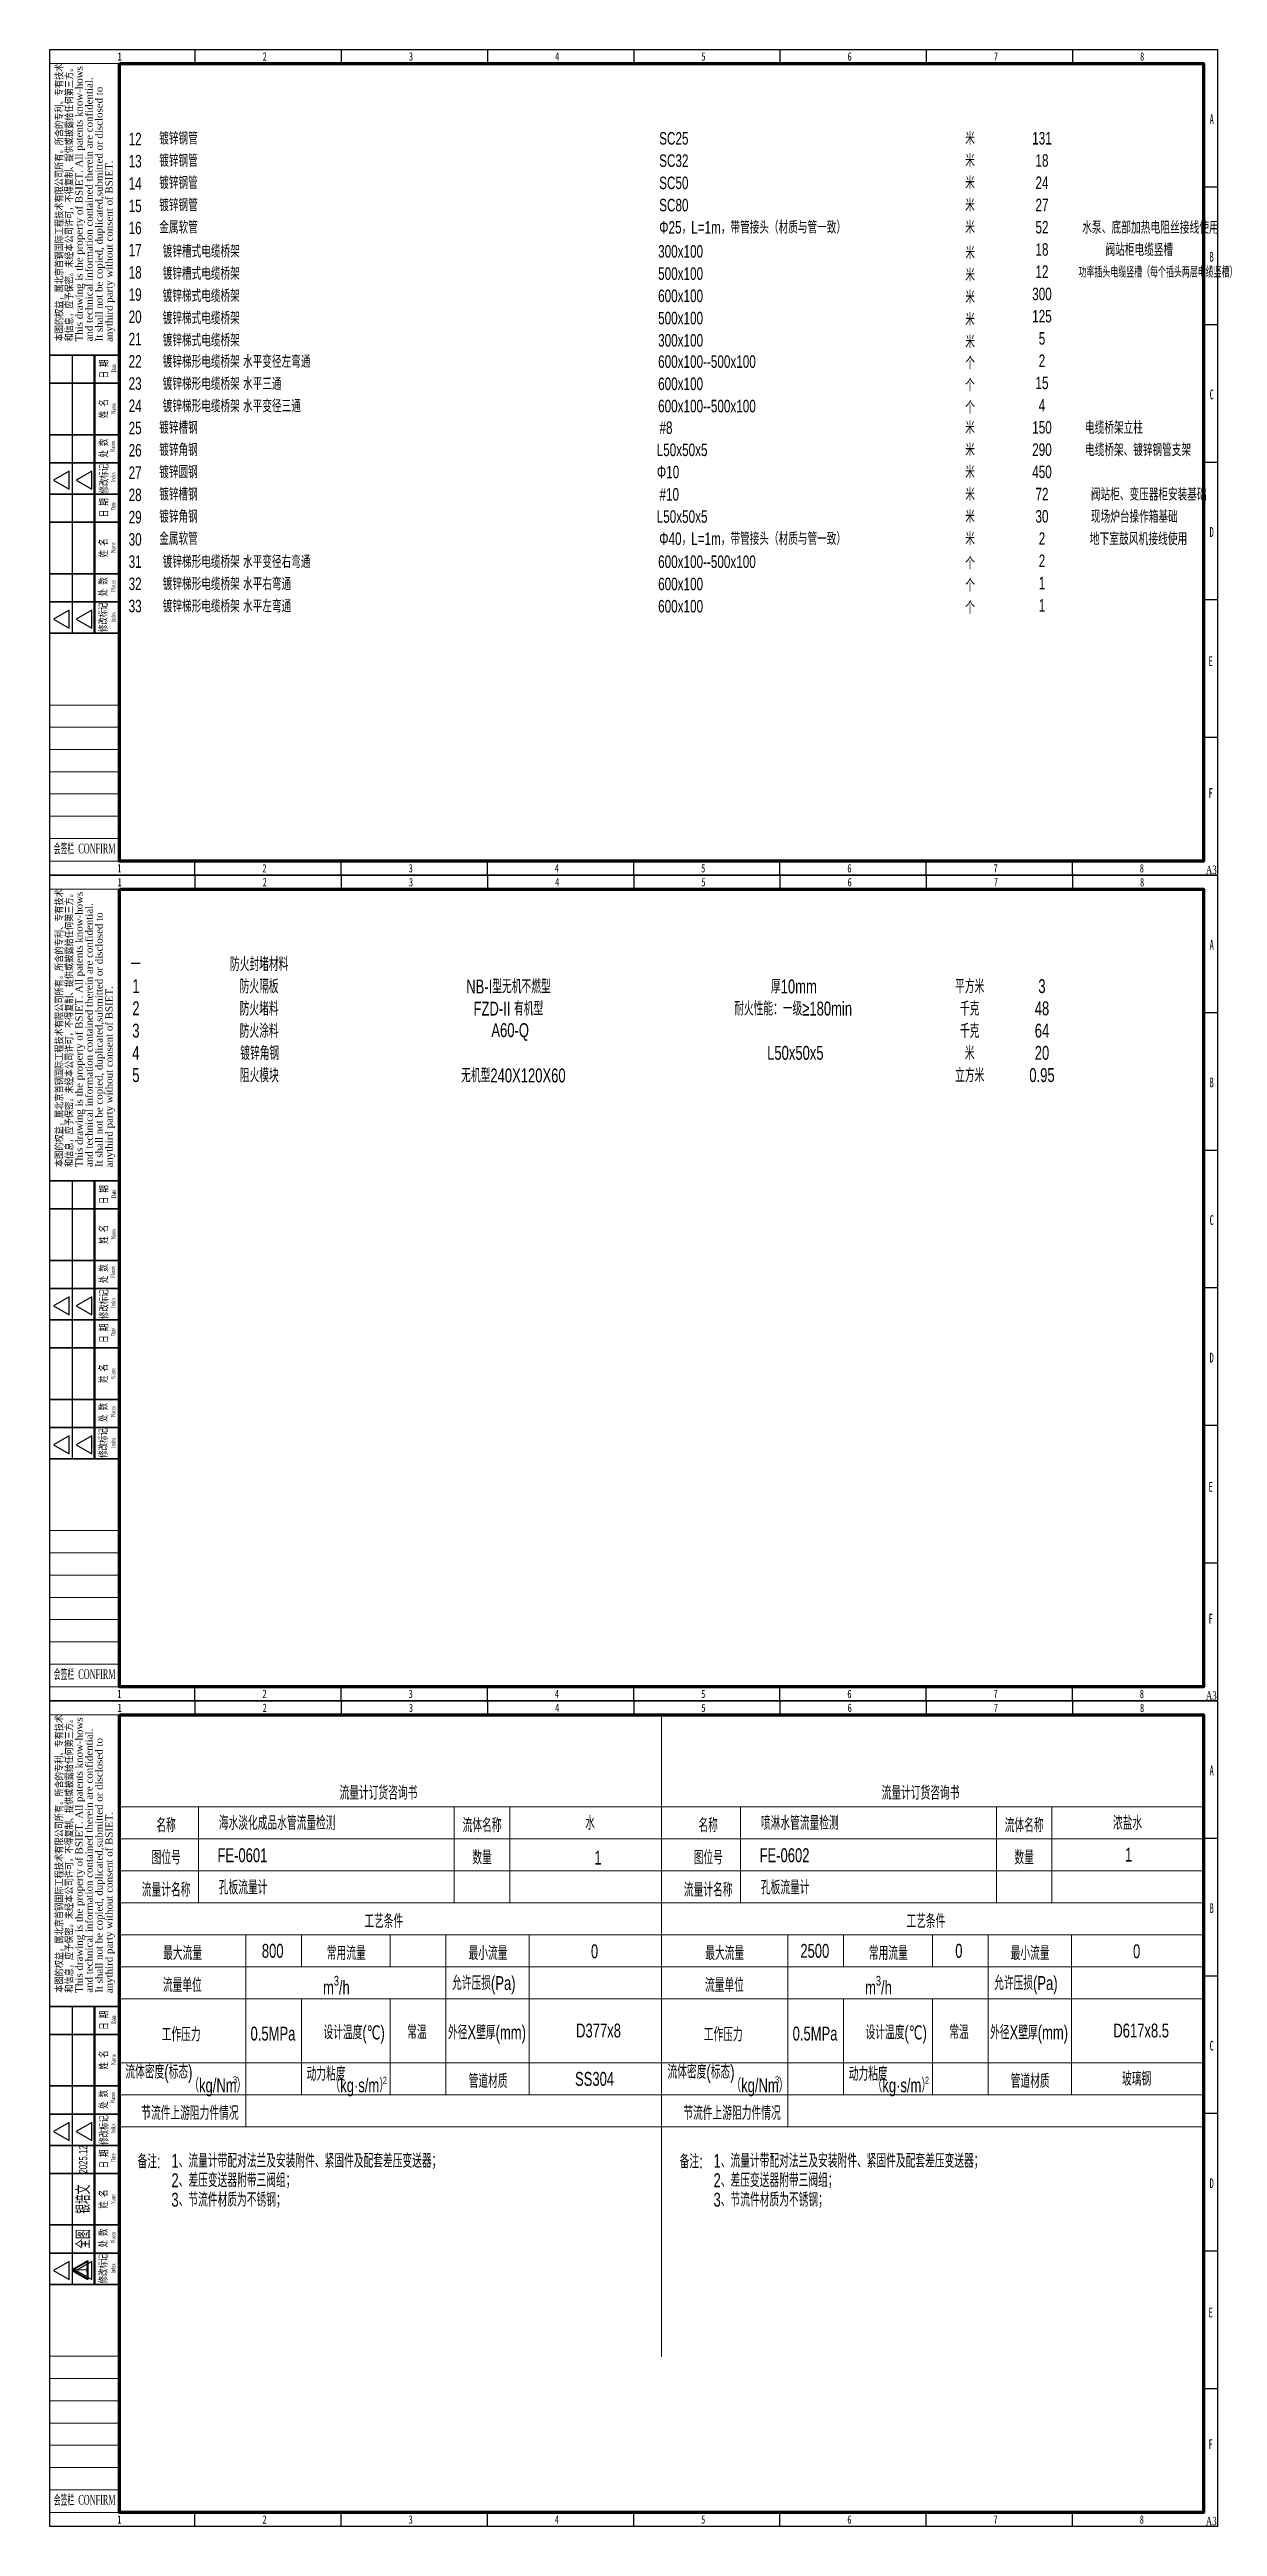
# Model space of a CAD drawing. Header units: millimetres. Extents: x -705761 to 1364679, y -410401 to 446404.
# Drawn here: x -558037 to -516024, y 142576 to 231676 of the extents above; entities that cross this region are included whole.
import ezdxf
from ezdxf.enums import TextEntityAlignment as Align

# ---------------------------------------------------------------- set-up
doc = ezdxf.new("R2010")
doc.units = ezdxf.units.MM
for name, color, linetype, lineweight in [('000电气标注', 52, 'Continuous', 30), ('图框', 7, 'Continuous', 13), ('层 1', 7, 'Continuous', 13), ('层1', 7, 'Continuous', 0), ('层63', 7, 'Continuous', 0), ('电气文字', 3, 'Continuous', 30), ('自动化文字', 255, 'Continuous', 35), ('自动化标注', 90, 'Continuous', 0)]:
    doc.layers.add(name, color=color, linetype=linetype, lineweight=lineweight)
doc.layers.add('TK', color=7, linetype='Continuous')
doc.layers.add('模板-签名-公用', color=3, linetype='Continuous')
doc.styles.add('H4-100', font='BSDI_XW.shx', dxfattribs={"width": 0.75, "height": 400, "bigfont": 'BSDI_HZ.shx'})
doc.styles.add('LZ-Roman', font='times.ttf')
doc.styles.add('Style-Times New Roman', font='times.ttf')
doc.styles.add('Style-仿宋_GB2312', font='')
doc.styles.add('宋体', font='', dxfattribs={"width": 0.7, "height": 2.5})
doc.styles.add('宋体_1', font='', dxfattribs={"width": 0.7, "height": 2.386364})
doc.styles.add('首钢设计院H4', font='BSDI_XW.shx', dxfattribs={"width": 0.7, "height": 0.004, "bigfont": 'BSDI_HZ.shx'})
doc.styles.add('首钢设计院H5', font='ROS.shx', dxfattribs={"width": 0.7, "height": 5, "bigfont": 'HzTXT.shx'})
doc.styles.get('Style-仿宋_GB2312').set_extended_font_data('仿宋_GB2312')
doc.styles.get('宋体').set_extended_font_data('SimSun')
doc.styles.get('宋体_1').set_extended_font_data('SimSun')

msp = doc.modelspace()

# ---------------------------------------------------------------- texts
at = {"layer": '000电气标注', "color": 7, "lineweight": 35, "style": 'H4-100'}
for s, width, p in [('一', 0.75, (-555117.99, 198775.8)), ('防火封堵材料', 0.7, (-551546.23, 198773.84))]:
    msp.add_text(s, height=500, rotation=359.9999939, dxfattribs=dict(at, width=width)).set_placement(p, align=Align.MIDDLE_LEFT)
at = {"layer": '层 1', "color": 7, "linetype": 'Continuous', "lineweight": 13, "char_height": 500, "attachment_point": 4, "line_spacing_factor": 0.72, "style": '首钢设计院H5'}
for s, insert in [('\\H1x;\\W0.7;（kg/Nm）', (-553007.95, 158370.66)), ('\\H1x;\\W0.7;（kg·s/m）', (-547929.28, 158370.66)), ('\\H1x;\\W0.7;（kg/Nm）', (-533507.94, 158370.66)), ('\\H1x;\\W0.7;（kg·s/m）', (-528429.28, 158370.66))]:
    msp.add_mtext(s, dxfattribs=dict(at, insert=insert))
at = {"layer": '层1', "color": 7, "linetype": 'Continuous', "lineweight": 13, "char_height": 500, "attachment_point": 4, "line_spacing_factor": 0.72, "style": '首钢设计院H5'}
for s, insert in [('\\H1x;\\W0.7;1、流量计带配对法兰及安装附件、紧固件及配套差压变送器；', (-553651.58, 155705.6)), ('\\H1x;\\W0.7;1、流量计带配对法兰及安装附件、紧固件及配套差压变送器；', (-534151.58, 155705.6)), ('\\H1x;\\W0.7;2、差压变送器附带三阀组；', (-553651.58, 155005.6)), ('\\H1x;\\W0.7;2、差压变送器附带三阀组；', (-534151.58, 155005.6)), ('\\H1x;\\W0.7;3、节流件材质为不锈钢；', (-553651.58, 154305.6)), ('\\H1x;\\W0.7;3、节流件材质为不锈钢；', (-534151.58, 154305.6))]:
    msp.add_mtext(s, dxfattribs=dict(at, insert=insert))
at = {"layer": '层63', "color": 7, "linetype": 'Continuous', "lineweight": 13, "line_spacing_factor": 0.72, "style": '首钢设计院H5'}
for s, insert, char_height, attachment_point in [('\\Fsimplex;\\H1x;\\W0.7;流量计订货咨询书', (-547604.67, 168962.4), 500, 4), ('\\Fsimplex;\\H1x;\\W0.7;流量计订货咨询书', (-528104.67, 168962.4), 500, 4), ('\\Fsimplex;\\H1x;\\W0.7;名称', (-554194, 167798.27), 500, 4), ('\\Fsimplex;\\H1x;\\W0.7;流体名称', (-543178.44, 167798.27), 500, 4), ('\\Fsimplex;\\H1x;\\W0.7;名称', (-534694, 167798.27), 500, 4), ('\\Fsimplex;\\H1x;\\W0.7;流体名称', (-523678.44, 167798.27), 500, 4), ('\\Fsimplex;\\H1x;\\W0.7;图位号', (-554364.87, 166638.09), 500, 4), ('\\Fsimplex;\\H1x;\\W0.7;数量', (-542827.06, 166637.66), 500, 4), ('\\Fsimplex;\\H1x;\\W0.7;图位号', (-534864.86, 166638.09), 500, 4), ('\\Fsimplex;\\H1x;\\W0.7;数量', (-523327.06, 166637.66), 500, 4), ('\\Fsimplex;\\H1x;\\W0.7;流量计名称', (-554719, 165477.9), 500, 4), ('\\Fsimplex;\\H1x;\\W0.7;流量计名称', (-535219, 165477.9), 500, 4), ('\\Fsimplex;\\H1x;\\W0.7;工艺条件', (-546711.99, 164348.27), 500, 4), ('\\Fsimplex;\\H1x;\\W0.7;工艺条件', (-527211.98, 164348.27), 500, 4), ('\\Fsimplex;\\H1x;\\W0.7;最大流量', (-553951.02, 163198.27), 500, 4), ('\\Fsimplex;\\H1x;\\W0.7;常用流量', (-548064.23, 163198.27), 500, 4), ('\\Fsimplex;\\H1x;\\W0.7;最小流量', (-542964.23, 163198.27), 500, 4), ('\\Fsimplex;\\H1x;\\W0.7;最大流量', (-534451.02, 163198.27), 500, 4), ('\\Fsimplex;\\H1x;\\W0.7;常用流量', (-528564.23, 163198.27), 500, 4), ('\\Fsimplex;\\H1x;\\W0.7;最小流量', (-523464.23, 163198.27), 500, 4), ('\\Fsimplex;\\H1x;\\W0.7;流量单位', (-553959.29, 162048.27), 500, 4), ('\\H1x;\\W0.7;允许压损(Pa)', (-543558.26, 162048.27), 500, 4), ('\\Fsimplex;\\H1x;\\W0.7;流量单位', (-534459.29, 162048.27), 500, 4), ('\\H1x;\\W0.7;允许压损(Pa)', (-524058.25, 162048.27), 500, 4), ('\\H1x;\\W0.7;工作压力', (-554003.29, 160273.11), 500, 4), ('\\H1x;\\W0.7;设计温度(℃)', (-548183.7, 160273.11), 500, 4), ('\\H1x;\\W0.7;外径X壁厚(mm)', (-543702.52, 160273.11), 500, 4), ('\\H1x;\\W0.7;工作压力', (-534503.28, 160273.11), 500, 4), ('\\H1x;\\W0.7;设计温度(℃)', (-528683.69, 160273.11), 500, 4), ('\\H1x;\\W0.7;外径X壁厚(mm)', (-524202.52, 160273.11), 500, 4), ('\\H1x;\\W0.7;流体密度(标态)', (-555307.77, 158854.67), 500, 4), ('\\H1x;\\W0.7;3', (-551365.95, 158642.95), 250, 5), ('\\H1x;\\W0.7;动力粘度', (-548789, 158854.67), 500, 4), ('\\H1x;\\W0.7;2', (-545974.96, 158625.35), 250, 5), ('\\Fsimplex;\\H1x;\\W0.7;管道材质', (-542960.1, 158598.27), 500, 4), ('\\H1x;\\W0.7;流体密度(标态)', (-535807.76, 158854.67), 500, 4), ('\\H1x;\\W0.7;3', (-531865.94, 158642.95), 250, 5), ('\\H1x;\\W0.7;动力粘度', (-529289, 158854.67), 500, 4), ('\\H1x;\\W0.7;2', (-526474.96, 158625.35), 250, 5), ('\\Fsimplex;\\H1x;\\W0.7;管道材质', (-523460.09, 158598.27), 500, 4), ('\\Fsimplex;\\H1x;\\W0.7;节流件上游阻力件情况', (-554736.04, 157448.27), 500, 4), ('\\Fsimplex;\\H1x;\\W0.7;节流件上游阻力件情况', (-535236.04, 157448.27), 500, 4), ('\\H1x;\\W0.7;备注:', (-554455.49, 155705.6), 500, 5), ('\\H1x;\\W0.7;备注:', (-554455.49, 155705.6), 500, 5), ('\\H1x;\\W0.7;备注:', (-534955.49, 155705.6), 500, 5), ('\\H1x;\\W0.7;备注:', (-534955.49, 155705.6), 500, 5)]:
    msp.add_mtext(s, dxfattribs=dict(at, insert=insert, char_height=char_height, attachment_point=attachment_point))
at = {"layer": '电气文字', "style": '首钢设计院H4', "width": 0.7}
for s, p in [('12', (-555191.6, 228234.46)), ('13', (-555191.6, 227434.46)), ('14', (-555191.6, 226634.46)), ('15', (-555191.6, 225825.83)), ('16', (-555191.6, 225034.46)), ('17', (-555191.6, 224234.46)), ('镀锌槽式电缆桥架', (-553964.91, 224190.17)), ('300x100', (-536144.1, 224190.17, -26944.05)), ('18', (-555191.6, 223436.55)), ('镀锌槽式电缆桥架', (-553964.91, 223390.17)), ('500x100', (-536144.1, 223390.17, -26944.05)), ('19', (-555191.6, 222636.55)), ('镀锌梯式电缆桥架', (-553964.91, 222590.17)), ('600x100', (-536144.1, 222590.17, -26944.05)), ('20', (-555191.6, 221836.55)), ('镀锌梯式电缆桥架', (-553964.91, 221790.17)), ('500x100', (-536144.1, 221790.17, -26944.05)), ('21', (-555191.6, 221036.55)), ('镀锌梯式电缆桥架', (-553964.91, 220990.17)), ('300x100', (-536144.1, 220990.17, -26944.05)), ('22', (-555191.6, 220236.55)), ('镀锌梯形电缆桥架 水平变径左弯通', (-553964.91, 220225.47)), ('600x100--500x100', (-536144.1, 220225.47, -26944.05)), ('23', (-555191.6, 219436.55)), ('镀锌梯形电缆桥架 水平三通', (-553964.91, 219425.47)), ('600x100', (-536144.1, 219425.47, -26944.05)), ('24', (-555191.6, 218636.55)), ('镀锌梯形电缆桥架 水平变径三通', (-553964.91, 218625.47)), ('600x100--500x100', (-536144.1, 218625.47, -26944.05)), ('25', (-555191.6, 217836.55)), ('26', (-555191.6, 217036.55)), ('27', (-555191.6, 216231.29)), ('28', (-555191.6, 215431.29)), ('29', (-555191.6, 214631.29)), ('30', (-555191.6, 213831.29)), ('31', (-555191.6, 213031.29)), ('镀锌梯形电缆桥架 水平变径右弯通', (-553964.91, 213025.47)), ('600x100--500x100', (-536144.1, 213025.47, -26944.05)), ('32', (-555191.6, 212231.29)), ('镀锌梯形电缆桥架 水平右弯通', (-553964.91, 212225.47)), ('600x100', (-536144.1, 212225.47, -26944.05)), ('33', (-555191.6, 211431.29)), ('镀锌梯形电缆桥架 水平左弯通', (-553964.91, 211425.47)), ('600x100', (-536144.1, 211425.47, -26944.05))]:
    msp.add_text(s, height=450, dxfattribs=at).set_placement(p)
at = {"layer": '电气文字', "style": '首钢设计院H4'}
for s, height, width, p in [('  镀锌钢管', 450, 0.7, (-554324.39, 228479.92)), ('SC25', 450, 0.7, (-536106.71, 228479.92)), ('  镀锌钢管', 450, 0.7, (-554324.39, 227679.92)), ('SC32', 450, 0.7, (-536106.71, 227679.92)), ('  镀锌钢管', 450, 0.7, (-554324.39, 226879.92)), ('  镀锌钢管', 450, 0.7, (-554324.39, 226079.92)), ('SC50', 450, 0.7, (-536106.71, 226879.92)), ('  金属软管', 450, 0.7, (-554324.39, 225279.92)), ('SC80', 450, 0.7, (-536106.71, 226079.92)), ('Φ25，L=1m，带管接头（材质与管一致）', 450, 0.7, (-536106.71, 225279.92)), ('  功率插头电缆竖槽（每个插头两层电缆竖槽）', 400, 0.55, (-521187, 223672.83)), ('  镀锌槽钢', 450, 0.7, (-554324.39, 218075.8)), ('#8', 450, 0.7, (-536095.91, 218075.8)), ('  电缆桥架立柱', 450, 0.7, (-521019.75, 218072.83)), ('  镀锌角钢', 450, 0.7, (-554324.39, 217275.8)), ('  L50x50x5', 450, 0.7, (-536430.13, 217275.8)), ('  电缆桥架、镀锌钢管支架', 450, 0.7, (-521019.75, 217272.83)), ('  镀锌圆钢', 450, 0.7, (-554324.39, 216475.8)), ('  Φ10', 450, 0.7, (-536424.39, 216475.8)), ('  镀锌槽钢', 450, 0.7, (-554324.39, 215675.8)), ('#10', 450, 0.7, (-536095.91, 215675.8)), ('阀站柜、变压器柜安装基础', 450, 0.7, (-520574.47, 215672.83)), ('  镀锌角钢', 450, 0.7, (-554324.39, 214875.8)), ('  L50x50x5', 450, 0.7, (-536430.13, 214875.8)), ('现场炉台操作箱基础', 450, 0.7, (-520574.47, 214872.83)), ('  金属软管', 450, 0.7, (-554324.39, 214079.92)), ('Φ40，L=1m，带管接头（材质与管一致）', 450, 0.7, (-536106.71, 214079.92)), ('地下室鼓风机接线使用', 450, 0.65, (-520619.14, 214072.83))]:
    msp.add_text(s, height=height, dxfattribs=dict(at, width=width)).set_placement(p, align=Align.MIDDLE_LEFT)
at = {"layer": '电气文字', "style": '首钢设计院H4', "width": 0.7}
for p in [(-524924.39, 228479.92), (-524924.39, 227679.92), (-524924.39, 226879.92), (-524924.39, 226079.92), (-524924.39, 225279.92), (-524924.39, 218075.8), (-524924.39, 217275.8), (-524924.39, 216475.8), (-524924.39, 215675.8), (-524924.39, 214875.8), (-524924.39, 214079.92)]:
    msp.add_text('米', height=450, dxfattribs=at).set_placement(p, align=Align.MIDDLE_CENTER)
at = {"layer": '电气文字', "color": 4, "style": '首钢设计院H4', "width": 0.7}
for s, p in [('131', (-522336.59, 228484.46)), ('18', (-522336.59, 227684.46)), ('24', (-522336.59, 226884.46)), ('27', (-522336.59, 226084.46)), ('52', (-522336.59, 225284.46)), ('150', (-522336.59, 218084.46)), ('290', (-522336.59, 217284.46)), ('450', (-522336.59, 216484.46)), ('72', (-522336.59, 215684.46)), ('30', (-522336.59, 214884.46)), ('2', (-522336.59, 214084.46))]:
    msp.add_text(s, height=450, dxfattribs=at).set_placement(p, align=Align.MIDDLE_CENTER)
at = {"layer": '电气文字', "color": 4, "style": '首钢设计院H4'}
for s, width, p in [('水泵、底部加热电阻丝接线使用', 0.65, (-520890.67, 225272.83)), ('  阀站柜电缆竖槽', 0.7, (-520281.24, 224472.83))]:
    msp.add_text(s, height=450, dxfattribs=dict(at, width=width)).set_placement(p, align=Align.MIDDLE_LEFT)
at = {"layer": '电气文字', "style": '首钢设计院H4', "width": 0.7}
for s, p in [('米', (-524922.45, 224140.17)), ('米', (-524922.45, 223340.17)), ('米', (-524922.45, 222540.17)), ('米', (-524922.45, 221740.17)), ('米', (-524922.45, 220940.17)), ('个', (-524922.45, 220175.46)), ('个', (-524922.45, 219375.46)), ('个', (-524922.45, 218575.46)), ('个', (-524922.45, 212975.46)), ('个', (-524922.45, 212175.46)), ('个', (-524922.45, 211375.46))]:
    msp.add_text(s, height=450, dxfattribs=at).set_placement(p, align=Align.CENTER)
at = {"layer": '电气文字', "color": 4, "style": '首钢设计院H4', "width": 0.7}
for s, p in [('18', (-522336.59, 224259.46)), ('12', (-522336.59, 223459.46)), ('300', (-522336.59, 222659.46)), ('125', (-522336.59, 221859.46)), ('5', (-522336.59, 221059.46)), ('2', (-522336.59, 220259.46)), ('15', (-522336.59, 219459.46)), ('4', (-522336.59, 218659.46)), ('2', (-522336.59, 213059.46)), ('1', (-522336.59, 212259.46)), ('1', (-522336.59, 211459.46))]:
    msp.add_text(s, height=450, dxfattribs=at).set_placement(p, align=Align.CENTER)
at = {"layer": '电气文字', "color": 7, "lineweight": 35, "style": '首钢设计院H5', "width": 0.7}
for s, p in [('1', (-554930.49, 197734.14)), ('平方米', (-524936.59, 197725.8)), ('3', (-522336.59, 197734.14)), ('千克', (-524936.59, 196923.84)), ('千克', (-524936.59, 196123.84)), ('米', (-524936.59, 195323.84)), ('立方米', (-524936.59, 194525.8))]:
    msp.add_text(s, height=500, dxfattribs=at).set_placement(p, align=Align.CENTER)
for s, p in [('防火隔板', (-551198.99, 197723.84)), ('NB-I型无机不燃型', (-543046.69, 197721.87)), ('厚10mm  ', (-532085.37, 197723.84)), ('防火堵料', (-551196.23, 196923.84)), ('FZD-II 有机型', (-542784.19, 196925.8)), ('耐火性能：一级≥180min', (-533409.53, 196927.77)), ('防火涂料', (-551196.23, 196123.84)), ('A60-Q ', (-542143.25, 196150.8)), ('镀锌角钢', (-551175.56, 195323.84)), ('L50x50x5', (-532223.25, 195334.14)), ('阻火模块 ', (-551190.72, 194523.84)), ('无机型240X120X60', (-543228.67, 194521.87))]:
    msp.add_text(s, height=500, dxfattribs=at).set_placement(p)
for s, p in [('2', (-554930.49, 197184.14)), ('48', (-522336.59, 197184.14)), ('3', (-554930.49, 196384.14)), ('64', (-522336.59, 196384.14)), ('4', (-554930.49, 195584.14)), ('20', (-522336.59, 195584.14)), ('5', (-554930.49, 194784.14)), ('0.95', (-522336.59, 194784.14))]:
    msp.add_text(s, height=500, dxfattribs=at).set_placement(p, align=Align.MIDDLE_CENTER)
at = {"layer": '自动化文字', "color": 130, "lineweight": 35, "style": '首钢设计院H5', "width": 0.7}
for s, p in [('海水淡化成品水管流量检测', (-551948.86, 167631.61)), ('水', (-538767.09, 167631.61)), ('喷淋水管流量检测', (-532448.85, 167631.61)), ('浓盐水', (-519783.09, 167631.61)), ('FE-0601', (-551995.52, 166471.42)), ('FE-0602', (-532495.52, 166471.42)), ('1', (-519350.37, 166489.94)), ('孔板流量计', (-551948.86, 165311.24)), ('孔板流量计', (-532448.85, 165311.24)), ('常温', (-545172.08, 160106.44)), ('D377x8', (-539095.37, 160164.94)), ('常温', (-525672.07, 160106.44)), ('D617x8.5', (-519770.37, 160164.94))]:
    msp.add_text(s, height=500, dxfattribs=at).set_placement(p)
for s, p in [('800', (-550008.9, 163281.61)), ('0', (-538430.87, 163265.12)), ('2500', (-530508.89, 163281.61)), ('0', (-525326.62, 163281.61)), ('0', (-518930.87, 163265.12)), ('0.5MPa', (-549999.36, 160305.84)), ('0.5MPa', (-530499.36, 160305.84)), ('玻璃钢', (-518930.87, 158676.12))]:
    msp.add_text(s, height=500, dxfattribs=at).set_placement(p, align=Align.MIDDLE_CENTER)
at = {"layer": '自动化文字', "color": 130, "linetype": 'Continuous', "lineweight": 35, "style": '首钢设计院H5', "width": 0.7}
msp.add_text('SS304', height=500, dxfattribs=at).set_placement((-538430.87, 158676.12), align=Align.MIDDLE_CENTER)
at = {"layer": '自动化文字', "color": 130, "lineweight": 35, "style": '首钢设计院H5', "width": 0.7}
for s, height, p in [('2025.12', 300, (-556829.39, 155775.8)), ('银培文', 500, (-556822.42, 154348.53)), ('全图', 500, (-556822.42, 152916.16)), ('1', 500, (-556914.55, 151801.45))]:
    msp.add_text(s, height=height, rotation=90, dxfattribs=at).set_placement(p, align=Align.MIDDLE_CENTER)
at = {"layer": '自动化文字', "color": 130, "lineweight": 35, "insert": (-538437.6, 166637.66), "char_height": 500, "attachment_point": 4, "line_spacing_factor": 0.72, "style": '首钢设计院H5'}
msp.add_mtext('\\H1x;\\W0.7;1', dxfattribs=at)
at = {"layer": '自动化文字', "color": 130, "lineweight": 35, "char_height": 500, "width": 973.175, "attachment_point": 1, "style": '首钢设计院H5'}
for insert in [(-548198.66, 162381.61), (-528698.66, 162381.61)]:
    msp.add_mtext('\\A1;m{\\H0.7x;\\S3^ ;}/h', dxfattribs=dict(at, insert=insert))

# ---------------------------------------------------------------- blocks, each defined once
blk = doc.blocks.new('BSIET_通用图框_A3_1')
at = {"layer": '图框', "color": 7, "linetype": 'Continuous', "lineweight": 25}
for p, q in [((-367.8, 297), (-367.8, 292)), ((-315.2, 297), (-315.2, 292)), ((-262.6, 297), (-262.6, 292)), ((-210, 297), (-210, 292)), ((-157.4, 297), (-157.4, 292)), ((-104.8, 297), (-104.8, 292)), ((-52.2, 297), (-52.2, 292)), ((0, 247.5), (-5, 247.5)), ((0, 198), (-5, 198)), ((-420, 187), (-395, 187)), ((-412, 187), (-412, 87)), ((-413.03, 145.32), (-418.65, 142.07)), ((-413.03, 138.82), (-413.03, 145.32)), ((-404.96, 145.32), (-410.58, 142.07)), ((-404.96, 138.82), (-404.96, 145.32)), ((0, 148.5), (-5, 148.5)), ((-418.65, 142.07), (-413.03, 138.82)), ((-410.58, 142.07), (-404.96, 138.82)), ((0, 99), (-5, 99)), ((-413.03, 95.32), (-418.65, 92.07)), ((-418.65, 92.07), (-413.03, 88.82)), ((-413.03, 88.82), (-413.03, 95.32)), ((-404.96, 95.32), (-410.58, 92.07)), ((-410.58, 92.07), (-404.96, 88.82)), ((-404.96, 88.82), (-404.96, 95.32)), ((0, 49.5), (-5, 49.5)), ((-367.8, 0), (-367.8, 5)), ((-315.2, 0), (-315.2, 5)), ((-262.6, 0), (-262.6, 5)), ((-210, 0), (-210, 5)), ((-157.4, 0), (-157.4, 5)), ((-104.8, 0), (-104.8, 5)), ((-52.2, 0), (-52.2, 5))]:
    blk.add_line(p, q, dxfattribs=at)
at = {"layer": '图框', "color": 7, "linetype": 'Continuous', "lineweight": 20}
for p, q in [((-420, 292), (-395, 292)), ((-420, 292), (-395, 292)), ((-420, 292), (-395, 292)), ((-420, 292), (-395, 292)), ((-420, 187), (-395, 187)), ((-420, 187), (-395, 187)), ((-420.12, 61.21), (-395.12, 61.21)), ((-420, 61.21), (-395, 61.21)), ((-420, 61.21), (-395, 61.21)), ((-420, 61.21), (-395, 61.21)), ((-420.02, 53.21), (-395.02, 53.21)), ((-420.02, 53.21), (-395.02, 53.21)), ((-420.02, 53.21), (-395.02, 53.21)), ((-420, 53.21), (-395, 53.21)), ((-420, 45.21), (-395, 45.21)), ((-420, 37.21), (-395, 37.21)), ((-420, 29.21), (-395, 29.21)), ((-420, 21.21), (-395, 21.21)), ((-420, 13.21), (-395, 13.21)), ((-420, 5), (-395, 5))]:
    blk.add_line(p, q, dxfattribs=at)
at = {"layer": '图框', "color": 7, "linetype": 'Continuous', "lineweight": 35}
for p, q in [((-395, 187), (-420, 187)), ((-395, 187), (-420, 187)), ((-394.92, 177), (-420, 177)), ((-394.92, 158.45), (-420, 158.45)), ((-395.06, 148.35), (-420, 148.35)), ((-395, 137), (-420, 137)), ((-395, 137), (-420, 137)), ((-394.92, 127), (-420, 127)), ((-394.92, 108.45), (-420, 108.45)), ((-395.06, 98.35), (-420, 98.35)), ((-395, 87), (-420, 87))]:
    blk.add_line(p, q, dxfattribs=at)
at = {"layer": '图框', "color": 7, "linetype": 'Continuous', "lineweight": 50}
blk.add_line((-404, 187), (-404, 87), dxfattribs=at)
at = {"layer": '图框', "lineweight": 25}
blk.add_lwpolyline([(-420, 297), (0, 297), (0, 0), (-420, 0)], close=True, dxfattribs=at)
at = {"layer": '图框', "lineweight": 100}
blk.add_lwpolyline([(-395, 292), (-5, 292), (-5, 5), (-395, 5)], close=True, dxfattribs=at)
at = {"layer": 'TK', "style": '宋体_1', "width": 0.7, "flags": 3}
for tag, p in [('LZCO_NGZBS-W50-H30-D10_T7', (-43.87, 279.75)), ('LZCO_NJN-W50-H30-D10_T7', (-42.73, 248.65))]:
    blk.add_attdef(tag, text='', height=3, dxfattribs=at).set_placement(p, align=Align.MIDDLE_CENTER)
at = {"layer": 'TK', "style": '宋体', "width": 0.7, "flags": 3}
for tag, p in [('LZHQ_N会签6_T6_H6', (-407.25, 57.08)), ('LZHQ_N会签5_T6_H6', (-407.25, 49.08)), ('LZHQ_N会签4_T6_H6', (-407.25, 41.08)), ('LZHQ_N会签3_T6_H6', (-407.25, 33.08)), ('LZHQ_N会签2_T6_H6', (-407.25, 25.08)), ('LZHQ_N会签1_T6_H6', (-407.25, 17.08))]:
    blk.add_attdef(tag, text='', height=2.5, dxfattribs=at).set_placement(p, align=Align.MIDDLE)
at = {"layer": '图框', "color": 7, "linetype": 'Continuous', "lineweight": 25}
for s, height, style, width, p in [('1', 3, 'Style-仿宋_GB2312', 0.733334, (-394.89, 294.49)), ('2', 3, 'Style-仿宋_GB2312', 0.733334, (-342.7, 294.49)), ('3', 3, 'Style-仿宋_GB2312', 0.733334, (-290.1, 294.49)), ('4', 3, 'Style-仿宋_GB2312', 0.733334, (-237.5, 294.49)), ('5', 3, 'Style-仿宋_GB2312', 0.733334, (-184.9, 294.49)), ('6', 3, 'Style-仿宋_GB2312', 0.733334, (-132.3, 294.49)), ('7', 3, 'Style-仿宋_GB2312', 0.733334, (-79.7, 294.49)), ('8', 3, 'Style-仿宋_GB2312', 0.733334, (-27.1, 294.49)), ('A', 3.5, 'Style-仿宋_GB2312', 0.628572, (-2.07, 271.95)), ('B', 3.5, 'Style-仿宋_GB2312', 0.628572, (-2.07, 222.45)), ('C', 3.5, 'Style-仿宋_GB2312', 0.628572, (-2.07, 172.95)), ('D', 3.5, 'Style-仿宋_GB2312', 0.628572, (-2.07, 123.45)), ('E', 3.5, 'Style-仿宋_GB2312', 0.628572, (-2.43, 76.97)), ('F', 3.5, 'Style-仿宋_GB2312', 0.628572, (-2.43, 29.56)), ('1', 3, 'Style-仿宋_GB2312', 0.733334, (-395, 2.5)), ('2', 3, 'Style-仿宋_GB2312', 0.733334, (-342.8, 2.5)), ('3', 3, 'Style-仿宋_GB2312', 0.733334, (-290.2, 2.5)), ('4', 3, 'Style-仿宋_GB2312', 0.733334, (-237.6, 2.5)), ('5', 3, 'Style-仿宋_GB2312', 0.733334, (-185, 2.5)), ('6', 3, 'Style-仿宋_GB2312', 0.733334, (-132.4, 2.5)), ('7', 3, 'Style-仿宋_GB2312', 0.733334, (-79.8, 2.5)), ('8', 3, 'Style-仿宋_GB2312', 0.733334, (-27.2, 2.5)), ('A3', 3, 'Style-Times New Roman', 0.7, (-2.23, 1.95))]:
    blk.add_text(s, height=height, dxfattribs=dict(at, style=style, width=width)).set_placement(p, align=Align.MIDDLE_CENTER)
at = {"layer": '图框', "color": 7, "linetype": 'Continuous', "lineweight": 20, "style": 'Style-仿宋_GB2312', "width": 0.807692}
blk.add_text('本图的权益，属北京首钢国际工程技术有限公司所有。所含的专利、专有技术', height=2.6, rotation=90, dxfattribs=at).set_placement((-418, 192), align=Align.TOP_LEFT)
at = {"layer": '图框', "color": 7, "linetype": 'Continuous'}
for s, height, style, width, p in [('和信息，应予保密。未经本公司许可，不得复制、提供或披露给任何第三方。', 2.6, 'Style-仿宋_GB2312', 0.807692, (-411.8, 192)), ('Name', 1.6, 'Style-Times New Roman', 0.55, (-396.29, 165.99)), ('Places', 1.6, 'Style-Times New Roman', 0.55, (-396.54, 152.12)), ('Index', 1.6, 'Style-Times New Roman', 0.55, (-396.43, 141.36)), ('Name', 1.6, 'Style-Times New Roman', 0.55, (-396.44, 115.88)), ('Places', 1.6, 'Style-Times New Roman', 0.55, (-396.43, 101.92)), ('Index', 1.6, 'Style-Times New Roman', 0.55, (-396.46, 90.97))]:
    blk.add_text(s, height=height, rotation=90, dxfattribs=dict(at, style=style, width=width)).set_placement(p)
at = {"layer": '图框', "color": 7, "linetype": 'Continuous', "lineweight": 20, "style": 'LZ-Roman'}
for s, p in [('This drawing is the property of BSIET. All patents know-hows', (-410.8, 192)), ('and technical information contained therein are confidential.', (-407.2, 192)), ('It shall not be copied, duplicated,submitted or disclosed to ', (-403.6, 192))]:
    blk.add_text(s, height=2.6, rotation=90, dxfattribs=at).set_placement(p, align=Align.TOP_LEFT)
at = {"layer": '图框', "color": 7, "linetype": 'Continuous', "style": 'LZ-Roman'}
blk.add_text('anythird party without consent of BSIET.', height=2.6, rotation=90, dxfattribs=at).set_placement((-397.4, 191.84))
at = {"layer": '图框', "color": 7, "linetype": 'Continuous', "lineweight": 20, "style": 'Style-仿宋_GB2312', "width": 0.678571}
for s, p in [('日 期', (-399.21, 178.68)), ('姓 名', (-399.32, 164.4)), ('处 数', (-399.32, 150.23)), ('修改标记', (-399.21, 137.34)), ('日 期', (-399.21, 128.79)), ('姓 名', (-399.38, 114.34)), ('处 数', (-399.49, 100.34)), ('修改标记', (-399.49, 87.45))]:
    blk.add_text(s, height=2.8, rotation=90, dxfattribs=at).set_placement(p)
at = {"layer": '图框', "color": 7, "linetype": 'Continuous', "lineweight": 25, "style": 'Style-Times New Roman', "width": 0.55}
for p in [(-396.24, 180.85), (-396.4, 131.18)]:
    blk.add_text('Date', height=1.6, rotation=90, dxfattribs=at).set_placement(p)
at = {"layer": '图框', "color": 7, "linetype": 'Continuous', "style": 'Style-Times New Roman', "width": 0.5}
blk.add_text('会签栏  CONFIRM', height=3.5, dxfattribs=at).set_placement((-418.59, 7.85))
at = {"layer": '模板-签名-公用', "style": '宋体', "width": 0.7, "flags": 3}
blk.add_attdef('LZFRAME', (-40.91, 2.06), '', height=3, dxfattribs=at)
at = {"layer": '模板-签名-公用', "style": '宋体', "width": 0.7}
blk.add_attdef('LZTQINS', text='', height=2, dxfattribs=at).set_placement((-5, 5), align=Align.MIDDLE)
blk = doc.blocks.new('BSIET_专用图框_A3_7')
at = {"layer": '图框', "color": 7, "linetype": 'Continuous', "lineweight": 25}
for p, q in [((-367.8, 297), (-367.8, 292)), ((-315.2, 297), (-315.2, 292)), ((-262.6, 297), (-262.6, 292)), ((-210, 297), (-210, 292)), ((-157.4, 297), (-157.4, 292)), ((-104.8, 297), (-104.8, 292)), ((-52.2, 297), (-52.2, 292)), ((0, 247.5), (-5, 247.5)), ((0, 198), (-5, 198)), ((-420, 187), (-395, 187)), ((-412, 187), (-412, 87)), ((-413.03, 145.32), (-418.65, 142.07)), ((-413.03, 138.82), (-413.03, 145.32)), ((-404.96, 145.32), (-410.58, 142.07)), ((-404.96, 138.82), (-404.96, 145.32)), ((0, 148.5), (-5, 148.5)), ((-418.65, 142.07), (-413.03, 138.82)), ((-410.58, 142.07), (-404.96, 138.82)), ((0, 99), (-5, 99)), ((-413.03, 95.32), (-418.65, 92.07)), ((-418.65, 92.07), (-413.03, 88.82)), ((-413.03, 88.82), (-413.03, 95.32)), ((-404.96, 95.32), (-410.58, 92.07)), ((-410.58, 92.07), (-404.96, 88.82)), ((-404.96, 88.82), (-404.96, 95.32)), ((0, 49.5), (-5, 49.5)), ((-367.8, 0), (-367.8, 5)), ((-315.2, 0), (-315.2, 5)), ((-262.6, 0), (-262.6, 5)), ((-210, 0), (-210, 5)), ((-157.4, 0), (-157.4, 5)), ((-104.8, 0), (-104.8, 5)), ((-52.2, 0), (-52.2, 5))]:
    blk.add_line(p, q, dxfattribs=at)
at = {"layer": '图框', "color": 7, "linetype": 'Continuous', "lineweight": 20}
for p, q in [((-420, 292), (-395, 292)), ((-420, 292), (-395, 292)), ((-420, 292), (-395, 292)), ((-420, 292), (-395, 292)), ((-420, 187), (-395, 187)), ((-420, 187), (-395, 187)), ((-420.12, 61.21), (-395.12, 61.21)), ((-420, 61.21), (-395, 61.21)), ((-420, 61.21), (-395, 61.21)), ((-420, 61.21), (-395, 61.21)), ((-420.02, 53.21), (-395.02, 53.21)), ((-420.02, 53.21), (-395.02, 53.21)), ((-420.02, 53.21), (-395.02, 53.21)), ((-420, 53.21), (-395, 53.21)), ((-420, 45.21), (-395, 45.21)), ((-420, 37.21), (-395, 37.21)), ((-420, 29.21), (-395, 29.21)), ((-420, 21.21), (-395, 21.21)), ((-420, 13.21), (-395, 13.21)), ((-420, 5), (-395, 5))]:
    blk.add_line(p, q, dxfattribs=at)
at = {"layer": '图框', "color": 7, "linetype": 'Continuous', "lineweight": 35}
for p, q in [((-395, 187), (-420, 187)), ((-395, 187), (-420, 187)), ((-394.92, 177), (-420, 177)), ((-394.92, 158.45), (-420, 158.45)), ((-395.06, 148.35), (-420, 148.35)), ((-395, 137), (-420, 137)), ((-395, 137), (-420, 137)), ((-394.92, 127), (-420, 127)), ((-394.92, 108.45), (-420, 108.45)), ((-395.06, 98.35), (-420, 98.35)), ((-395, 87), (-420, 87))]:
    blk.add_line(p, q, dxfattribs=at)
at = {"layer": '图框', "color": 7, "linetype": 'Continuous', "lineweight": 50}
blk.add_line((-404, 187), (-404, 87), dxfattribs=at)
at = {"layer": '图框', "lineweight": 25}
blk.add_lwpolyline([(-420, 297), (0, 297), (0, 0), (-420, 0)], close=True, dxfattribs=at)
at = {"layer": '图框', "lineweight": 100}
blk.add_lwpolyline([(-395, 292), (-5, 292), (-5, 5), (-395, 5)], close=True, dxfattribs=at)
at = {"layer": 'TK', "style": '宋体', "width": 0.7, "flags": 3}
for tag, p in [('LZHQ_N会签6_T6_H6', (-407.25, 57.08)), ('LZHQ_N会签5_T6_H6', (-407.25, 49.08)), ('LZHQ_N会签4_T6_H6', (-407.25, 41.08)), ('LZHQ_N会签3_T6_H6', (-407.25, 33.08)), ('LZHQ_N会签2_T6_H6', (-407.25, 25.08)), ('LZHQ_N会签1_T6_H6', (-407.25, 17.08))]:
    blk.add_attdef(tag, text='', height=2.5, dxfattribs=at).set_placement(p, align=Align.MIDDLE)
at = {"layer": '图框', "color": 7, "linetype": 'Continuous', "lineweight": 25}
for s, height, style, width, p in [('1', 3, 'Style-仿宋_GB2312', 0.733334, (-394.89, 294.49)), ('2', 3, 'Style-仿宋_GB2312', 0.733334, (-342.7, 294.49)), ('3', 3, 'Style-仿宋_GB2312', 0.733334, (-290.1, 294.49)), ('4', 3, 'Style-仿宋_GB2312', 0.733334, (-237.5, 294.49)), ('5', 3, 'Style-仿宋_GB2312', 0.733334, (-184.9, 294.49)), ('6', 3, 'Style-仿宋_GB2312', 0.733334, (-132.3, 294.49)), ('7', 3, 'Style-仿宋_GB2312', 0.733334, (-79.7, 294.49)), ('8', 3, 'Style-仿宋_GB2312', 0.733334, (-27.1, 294.49)), ('A', 3.5, 'Style-仿宋_GB2312', 0.628572, (-2.07, 271.95)), ('B', 3.5, 'Style-仿宋_GB2312', 0.628572, (-2.07, 222.45)), ('C', 3.5, 'Style-仿宋_GB2312', 0.628572, (-2.07, 172.95)), ('D', 3.5, 'Style-仿宋_GB2312', 0.628572, (-2.07, 123.45)), ('E', 3.5, 'Style-仿宋_GB2312', 0.628572, (-2.43, 76.97)), ('F', 3.5, 'Style-仿宋_GB2312', 0.628572, (-2.43, 29.56)), ('1', 3, 'Style-仿宋_GB2312', 0.733334, (-395, 2.5)), ('2', 3, 'Style-仿宋_GB2312', 0.733334, (-342.8, 2.5)), ('3', 3, 'Style-仿宋_GB2312', 0.733334, (-290.2, 2.5)), ('4', 3, 'Style-仿宋_GB2312', 0.733334, (-237.6, 2.5)), ('5', 3, 'Style-仿宋_GB2312', 0.733334, (-185, 2.5)), ('6', 3, 'Style-仿宋_GB2312', 0.733334, (-132.4, 2.5)), ('7', 3, 'Style-仿宋_GB2312', 0.733334, (-79.8, 2.5)), ('8', 3, 'Style-仿宋_GB2312', 0.733334, (-27.2, 2.5)), ('A3', 3, 'Style-Times New Roman', 0.7, (-2.23, 1.95))]:
    blk.add_text(s, height=height, dxfattribs=dict(at, style=style, width=width)).set_placement(p, align=Align.MIDDLE_CENTER)
at = {"layer": '图框', "color": 7, "linetype": 'Continuous', "lineweight": 20, "style": 'Style-仿宋_GB2312', "width": 0.807692}
blk.add_text('本图的权益，属北京首钢国际工程技术有限公司所有。所含的专利、专有技术', height=2.6, rotation=90, dxfattribs=at).set_placement((-418, 192), align=Align.TOP_LEFT)
at = {"layer": '图框', "color": 7, "linetype": 'Continuous'}
for s, height, style, width, p in [('和信息，应予保密。未经本公司许可，不得复制、提供或披露给任何第三方。', 2.6, 'Style-仿宋_GB2312', 0.807692, (-411.8, 192)), ('Name', 1.6, 'Style-Times New Roman', 0.55, (-396.29, 165.99)), ('Places', 1.6, 'Style-Times New Roman', 0.55, (-396.54, 152.12)), ('Index', 1.6, 'Style-Times New Roman', 0.55, (-396.43, 141.36)), ('Name', 1.6, 'Style-Times New Roman', 0.55, (-396.44, 115.88)), ('Places', 1.6, 'Style-Times New Roman', 0.55, (-396.43, 101.92)), ('Index', 1.6, 'Style-Times New Roman', 0.55, (-396.46, 90.97))]:
    blk.add_text(s, height=height, rotation=90, dxfattribs=dict(at, style=style, width=width)).set_placement(p)
at = {"layer": '图框', "color": 7, "linetype": 'Continuous', "lineweight": 20, "style": 'Style-Times New Roman'}
for s, p in [('This drawing is the property of BSIET. All patents know-hows', (-410.8, 192)), ('and technical information contained therein are confidential.', (-407.2, 192)), ('It shall not be copied, duplicated,submitted or disclosed to ', (-403.6, 192))]:
    blk.add_text(s, height=2.6, rotation=90, dxfattribs=at).set_placement(p, align=Align.TOP_LEFT)
at = {"layer": '图框', "color": 7, "linetype": 'Continuous', "style": 'Style-Times New Roman'}
blk.add_text('anythird party without consent of BSIET.', height=2.6, rotation=90, dxfattribs=at).set_placement((-397.4, 191.84))
at = {"layer": '图框', "color": 7, "linetype": 'Continuous', "lineweight": 20, "style": 'Style-仿宋_GB2312', "width": 0.678571}
for s, p in [('日 期', (-399.21, 178.68)), ('姓 名', (-399.32, 164.4)), ('处 数', (-399.32, 150.23)), ('修改标记', (-399.21, 137.34)), ('日 期', (-399.21, 128.79)), ('姓 名', (-399.38, 114.34)), ('处 数', (-399.49, 100.34)), ('修改标记', (-399.49, 87.45))]:
    blk.add_text(s, height=2.8, rotation=90, dxfattribs=at).set_placement(p)
at = {"layer": '图框', "color": 7, "linetype": 'Continuous', "lineweight": 25, "style": 'Style-Times New Roman', "width": 0.55}
for p in [(-396.24, 180.85), (-396.4, 131.18)]:
    blk.add_text('Date', height=1.6, rotation=90, dxfattribs=at).set_placement(p)
at = {"layer": '图框', "color": 7, "linetype": 'Continuous', "style": 'Style-Times New Roman', "width": 0.5}
blk.add_text('会签栏  CONFIRM', height=3.5, dxfattribs=at).set_placement((-418.59, 7.85))
at = {"layer": '模板-签名-公用', "style": '宋体', "width": 0.7, "flags": 3}
blk.add_attdef('LZFRAME', (-40.91, 2.06), '', height=3, dxfattribs=at)
at = {"layer": '模板-签名-公用', "style": '宋体', "width": 0.7}
blk.add_attdef('LZTQINS', text='', height=2, dxfattribs=at).set_placement((-5, 5), align=Align.MIDDLE)
blk = doc.blocks.new('BSIET_专用图框_A3_6')
at = {"layer": '图框', "color": 7, "linetype": 'Continuous', "lineweight": 25}
for p, q in [((-367.8, 297), (-367.8, 292)), ((-315.2, 297), (-315.2, 292)), ((-262.6, 297), (-262.6, 292)), ((-210, 297), (-210, 292)), ((-157.4, 297), (-157.4, 292)), ((-104.8, 297), (-104.8, 292)), ((-52.2, 297), (-52.2, 292)), ((0, 247.5), (-5, 247.5)), ((0, 198), (-5, 198)), ((-420, 187), (-395, 187)), ((-412, 187), (-412, 87)), ((-413.03, 145.32), (-418.65, 142.07)), ((-413.03, 138.82), (-413.03, 145.32)), ((-404.96, 145.32), (-410.58, 142.07)), ((-404.96, 138.82), (-404.96, 145.32)), ((0, 148.5), (-5, 148.5)), ((-418.65, 142.07), (-413.03, 138.82)), ((-410.58, 142.07), (-404.96, 138.82)), ((0, 99), (-5, 99)), ((-413.03, 95.32), (-418.65, 92.07)), ((-418.65, 92.07), (-413.03, 88.82)), ((-413.03, 88.82), (-413.03, 95.32)), ((-404.96, 95.32), (-410.58, 92.07)), ((-410.58, 92.07), (-404.96, 88.82)), ((-404.96, 88.82), (-404.96, 95.32)), ((0, 49.5), (-5, 49.5)), ((-367.8, 0), (-367.8, 5)), ((-315.2, 0), (-315.2, 5)), ((-262.6, 0), (-262.6, 5)), ((-210, 0), (-210, 5)), ((-157.4, 0), (-157.4, 5)), ((-104.8, 0), (-104.8, 5)), ((-52.2, 0), (-52.2, 5))]:
    blk.add_line(p, q, dxfattribs=at)
at = {"layer": '图框', "color": 7, "linetype": 'Continuous', "lineweight": 20}
for p, q in [((-420, 292), (-395, 292)), ((-420, 292), (-395, 292)), ((-420, 292), (-395, 292)), ((-420, 292), (-395, 292)), ((-420, 187), (-395, 187)), ((-420, 187), (-395, 187)), ((-420.12, 61.21), (-395.12, 61.21)), ((-420, 61.21), (-395, 61.21)), ((-420, 61.21), (-395, 61.21)), ((-420, 61.21), (-395, 61.21)), ((-420.02, 53.21), (-395.02, 53.21)), ((-420.02, 53.21), (-395.02, 53.21)), ((-420.02, 53.21), (-395.02, 53.21)), ((-420, 53.21), (-395, 53.21)), ((-420, 45.21), (-395, 45.21)), ((-420, 37.21), (-395, 37.21)), ((-420, 29.21), (-395, 29.21)), ((-420, 21.21), (-395, 21.21)), ((-420, 13.21), (-395, 13.21)), ((-420, 5), (-395, 5))]:
    blk.add_line(p, q, dxfattribs=at)
at = {"layer": '图框', "color": 7, "linetype": 'Continuous', "lineweight": 35}
for p, q in [((-395, 187), (-420, 187)), ((-395, 187), (-420, 187)), ((-394.92, 177), (-420, 177)), ((-394.92, 158.45), (-420, 158.45)), ((-395.06, 148.35), (-420, 148.35)), ((-395, 137), (-420, 137)), ((-395, 137), (-420, 137)), ((-394.92, 127), (-420, 127)), ((-394.92, 108.45), (-420, 108.45)), ((-395.06, 98.35), (-420, 98.35)), ((-395, 87), (-420, 87))]:
    blk.add_line(p, q, dxfattribs=at)
at = {"layer": '图框', "color": 7, "linetype": 'Continuous', "lineweight": 50}
blk.add_line((-404, 187), (-404, 87), dxfattribs=at)
at = {"layer": '图框', "lineweight": 25}
blk.add_lwpolyline([(-420, 297), (0, 297), (0, 0), (-420, 0)], close=True, dxfattribs=at)
at = {"layer": '图框', "lineweight": 100}
blk.add_lwpolyline([(-395, 292), (-5, 292), (-5, 5), (-395, 5)], close=True, dxfattribs=at)
at = {"layer": 'TK', "style": '宋体', "width": 0.7, "flags": 3}
for tag, p in [('LZHQ_N会签6_T6_H6', (-407.25, 57.08)), ('LZHQ_N会签5_T6_H6', (-407.25, 49.08)), ('LZHQ_N会签4_T6_H6', (-407.25, 41.08)), ('LZHQ_N会签3_T6_H6', (-407.25, 33.08)), ('LZHQ_N会签2_T6_H6', (-407.25, 25.08)), ('LZHQ_N会签1_T6_H6', (-407.25, 17.08))]:
    blk.add_attdef(tag, text='', height=2.5, dxfattribs=at).set_placement(p, align=Align.MIDDLE)
at = {"layer": '图框', "color": 7, "linetype": 'Continuous', "lineweight": 25}
for s, height, style, width, p in [('1', 3, 'Style-仿宋_GB2312', 0.733334, (-394.89, 294.49)), ('2', 3, 'Style-仿宋_GB2312', 0.733334, (-342.7, 294.49)), ('3', 3, 'Style-仿宋_GB2312', 0.733334, (-290.1, 294.49)), ('4', 3, 'Style-仿宋_GB2312', 0.733334, (-237.5, 294.49)), ('5', 3, 'Style-仿宋_GB2312', 0.733334, (-184.9, 294.49)), ('6', 3, 'Style-仿宋_GB2312', 0.733334, (-132.3, 294.49)), ('7', 3, 'Style-仿宋_GB2312', 0.733334, (-79.7, 294.49)), ('8', 3, 'Style-仿宋_GB2312', 0.733334, (-27.1, 294.49)), ('A', 3.5, 'Style-仿宋_GB2312', 0.628572, (-2.07, 271.95)), ('B', 3.5, 'Style-仿宋_GB2312', 0.628572, (-2.07, 222.45)), ('C', 3.5, 'Style-仿宋_GB2312', 0.628572, (-2.07, 172.95)), ('D', 3.5, 'Style-仿宋_GB2312', 0.628572, (-2.07, 123.45)), ('E', 3.5, 'Style-仿宋_GB2312', 0.628572, (-2.43, 76.97)), ('F', 3.5, 'Style-仿宋_GB2312', 0.628572, (-2.43, 29.56)), ('1', 3, 'Style-仿宋_GB2312', 0.733334, (-395, 2.5)), ('2', 3, 'Style-仿宋_GB2312', 0.733334, (-342.8, 2.5)), ('3', 3, 'Style-仿宋_GB2312', 0.733334, (-290.2, 2.5)), ('4', 3, 'Style-仿宋_GB2312', 0.733334, (-237.6, 2.5)), ('5', 3, 'Style-仿宋_GB2312', 0.733334, (-185, 2.5)), ('6', 3, 'Style-仿宋_GB2312', 0.733334, (-132.4, 2.5)), ('7', 3, 'Style-仿宋_GB2312', 0.733334, (-79.8, 2.5)), ('8', 3, 'Style-仿宋_GB2312', 0.733334, (-27.2, 2.5)), ('A3', 3, 'Style-Times New Roman', 0.7, (-2.23, 1.95))]:
    blk.add_text(s, height=height, dxfattribs=dict(at, style=style, width=width)).set_placement(p, align=Align.MIDDLE_CENTER)
at = {"layer": '图框', "color": 7, "linetype": 'Continuous', "lineweight": 20, "style": 'Style-仿宋_GB2312', "width": 0.807692}
blk.add_text('本图的权益，属北京首钢国际工程技术有限公司所有。所含的专利、专有技术', height=2.6, rotation=90, dxfattribs=at).set_placement((-418, 192), align=Align.TOP_LEFT)
at = {"layer": '图框', "color": 7, "linetype": 'Continuous'}
for s, height, style, width, p in [('和信息，应予保密。未经本公司许可，不得复制、提供或披露给任何第三方。', 2.6, 'Style-仿宋_GB2312', 0.807692, (-411.8, 192)), ('Name', 1.6, 'Style-Times New Roman', 0.55, (-396.29, 165.99)), ('Places', 1.6, 'Style-Times New Roman', 0.55, (-396.54, 152.12)), ('Index', 1.6, 'Style-Times New Roman', 0.55, (-396.43, 141.36)), ('Name', 1.6, 'Style-Times New Roman', 0.55, (-396.44, 115.88)), ('Places', 1.6, 'Style-Times New Roman', 0.55, (-396.43, 101.92)), ('Index', 1.6, 'Style-Times New Roman', 0.55, (-396.46, 90.97))]:
    blk.add_text(s, height=height, rotation=90, dxfattribs=dict(at, style=style, width=width)).set_placement(p)
at = {"layer": '图框', "color": 7, "linetype": 'Continuous', "lineweight": 20, "style": 'Style-Times New Roman'}
for s, p in [('This drawing is the property of BSIET. All patents know-hows', (-410.8, 192)), ('and technical information contained therein are confidential.', (-407.2, 192)), ('It shall not be copied, duplicated,submitted or disclosed to ', (-403.6, 192))]:
    blk.add_text(s, height=2.6, rotation=90, dxfattribs=at).set_placement(p, align=Align.TOP_LEFT)
at = {"layer": '图框', "color": 7, "linetype": 'Continuous', "style": 'Style-Times New Roman'}
blk.add_text('anythird party without consent of BSIET.', height=2.6, rotation=90, dxfattribs=at).set_placement((-397.4, 191.84))
at = {"layer": '图框', "color": 7, "linetype": 'Continuous', "lineweight": 20, "style": 'Style-仿宋_GB2312', "width": 0.678571}
for s, p in [('日 期', (-399.21, 178.68)), ('姓 名', (-399.32, 164.4)), ('处 数', (-399.32, 150.23)), ('修改标记', (-399.21, 137.34)), ('日 期', (-399.21, 128.79)), ('姓 名', (-399.38, 114.34)), ('处 数', (-399.49, 100.34)), ('修改标记', (-399.49, 87.45))]:
    blk.add_text(s, height=2.8, rotation=90, dxfattribs=at).set_placement(p)
at = {"layer": '图框', "color": 7, "linetype": 'Continuous', "lineweight": 25, "style": 'Style-Times New Roman', "width": 0.55}
for p in [(-396.24, 180.85), (-396.4, 131.18)]:
    blk.add_text('Date', height=1.6, rotation=90, dxfattribs=at).set_placement(p)
at = {"layer": '图框', "color": 7, "linetype": 'Continuous', "style": 'Style-Times New Roman', "width": 0.5}
blk.add_text('会签栏  CONFIRM', height=3.5, dxfattribs=at).set_placement((-418.59, 7.85))
at = {"layer": '模板-签名-公用', "style": '宋体', "width": 0.7, "flags": 3}
blk.add_attdef('LZFRAME', (-40.91, 2.06), '', height=3, dxfattribs=at)
at = {"layer": '模板-签名-公用', "style": '宋体', "width": 0.7}
blk.add_attdef('LZTQINS', text='', height=2, dxfattribs=at).set_placement((-5, 5), align=Align.MIDDLE)

# ---------------------------------------------------------------- linework, layer by layer
at = {"color": 7, "linetype": 'Continuous', "lineweight": 13, "ltscale": 100}
msp.add_line((-536024.39, 171775.8), (-536024.39, 148675.8), dxfattribs=at)
at = {"layer": '层63', "color": 7, "linetype": 'Continuous', "lineweight": 13, "ltscale": 100}
for p, q in [((-555524.39, 168456.61), (-536024.39, 168456.61)), ((-552678.01, 168456.61), (-552678.01, 165006.61)), ((-543478.01, 168456.61), (-543478.01, 165006.61)), ((-541478.01, 168456.61), (-541478.01, 165006.61)), ((-536024.38, 168456.61), (-516524.38, 168456.61)), ((-533178.01, 168456.61), (-533178.01, 165006.61)), ((-523978.01, 168456.61), (-523978.01, 165006.61)), ((-521978.01, 168456.61), (-521978.01, 165006.61)), ((-555524.39, 167306.61), (-536024.39, 167306.61)), ((-536024.38, 167306.61), (-516524.38, 167306.61)), ((-555524.39, 166156.61), (-536024.39, 166156.61)), ((-536024.38, 166156.61), (-516524.38, 166156.61)), ((-555524.39, 165006.61), (-536024.39, 165006.61)), ((-536024.38, 165006.61), (-516524.38, 165006.61)), ((-555524.39, 163856.61), (-536024.39, 163856.61)), ((-550978.01, 163856.61), (-550978.01, 156956.61)), ((-548978.01, 163856.61), (-548978.01, 162706.61)), ((-545778.01, 163856.61), (-545778.01, 162706.61)), ((-543778.01, 163856.61), (-543778.01, 158106.61)), ((-540778.01, 163856.61), (-540778.01, 158106.61)), ((-536024.38, 163856.61), (-516524.38, 163856.61)), ((-531478.01, 163856.61), (-531478.01, 156956.61)), ((-529478.01, 163856.61), (-529478.01, 162706.61)), ((-526278.01, 163856.61), (-526278.01, 162706.61)), ((-524278.01, 163856.61), (-524278.01, 158106.61)), ((-521278.01, 163856.61), (-521278.01, 158106.61)), ((-555524.39, 162706.61), (-536024.39, 162706.61)), ((-536024.38, 162706.61), (-516524.38, 162706.61)), ((-555524.39, 161556.61), (-536024.39, 161556.61)), ((-548978.01, 161556.61), (-548978.01, 158106.61)), ((-545778.01, 161556.61), (-545778.01, 158106.61)), ((-536024.38, 161556.61), (-516524.38, 161556.61)), ((-529478.01, 161556.61), (-529478.01, 158106.61)), ((-526278.01, 161556.61), (-526278.01, 158106.61)), ((-555524.39, 159256.61), (-536024.39, 159256.61)), ((-536024.38, 159256.61), (-516524.38, 159256.61)), ((-555524.39, 158106.61), (-536024.39, 158106.61)), ((-536024.38, 158106.61), (-516524.38, 158106.61)), ((-555524.39, 156956.61), (-536024.39, 156956.61)), ((-536024.38, 156956.61), (-516524.38, 156956.61))]:
    msp.add_line(p, q, dxfattribs=at)
at = {"layer": '自动化标注', "color": 1, "lineweight": 40}
msp.add_lwpolyline([(-557224.39, 151799.87), (-556664.55, 151476.68), (-556664.55, 152123.06), (-557224.39, 151799.87)], dxfattribs=at)

# ---------------------------------------------------------------- block references
at = {"layer": '图框', "color": 1, "lineweight": 35, "xscale": 100, "yscale": 100, "zscale": 100}
msp.add_blockref('BSIET_专用图框_A3_6', (-516024.39, 201975.8), dxfattribs=at)
at = {"layer": '图框', "color": 7, "linetype": 'Continuous', "lineweight": 13, "xscale": 100, "yscale": 100, "zscale": 100}
msp.add_blockref('BSIET_专用图框_A3_7', (-516024.39, 172275.8), dxfattribs=at)
at = {"layer": '图框', "color": 1, "xscale": 100, "yscale": 100, "zscale": 100}
msp.add_blockref('BSIET_通用图框_A3_1', (-516024.39, 142575.8), dxfattribs=at)

msp.set_redraw_order([(e.dxf.handle, doc.entitydb.next_handle()) for e in msp.query("TEXT MTEXT ATTDEF DIMENSION ARC_DIMENSION")])  # texts and dimensions are drawn at this point

doc.saveas('drawing.dxf')
